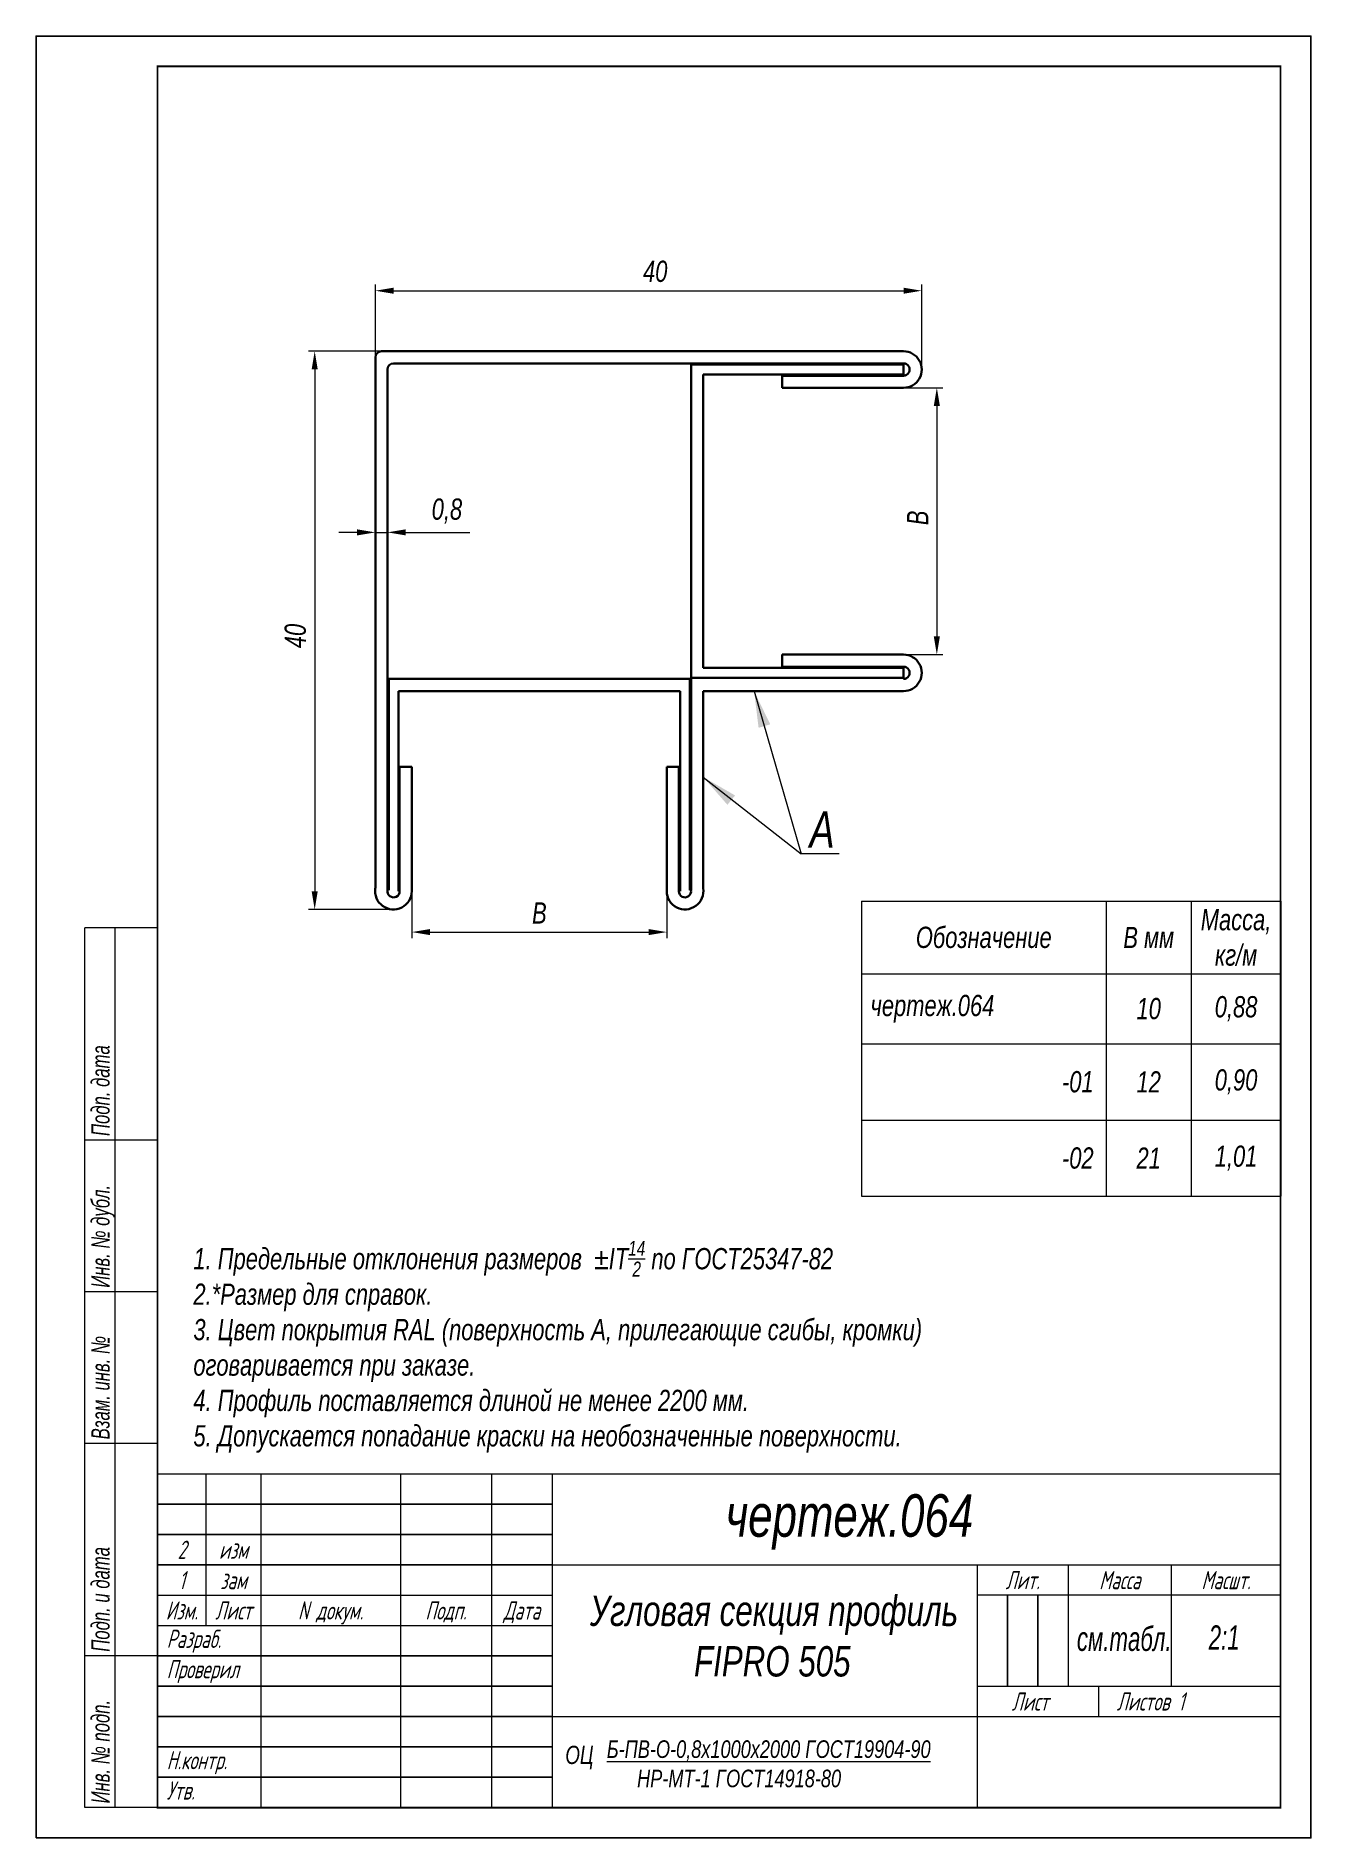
# Model space of a CAD drawing. Header units: millimetres. Extents: x 14 to 38534, y 5 to 92303.
# Drawn here: x 38324.2 to 38534.2, y 92006 to 92303 of the extents above; entities that cross this region are included whole.
import ezdxf
from ezdxf.enums import TextEntityAlignment as Align

# ---------------------------------------------------------------- set-up
doc = ezdxf.new("R2010")
doc.units = ezdxf.units.MM
doc.layers.get('0').update_dxf_attribs({"lineweight": 18})
doc.layers.add('Layer_02', color=10, linetype='Continuous', lineweight=30)
doc.layers.add('Layer_03', color=110, linetype='Continuous', lineweight=13)
doc.layers.add('Layer_04', color=7, linetype='Continuous')
doc.layers.add('Layer_05', color=7, linetype='Continuous')
doc.styles.add('Style_01', font='ARIALNI.TTF', dxfattribs={"width": 0.9})
doc.styles.add('Style_02', font='ARIALNI.TTF', dxfattribs={"width": 0.8})
doc.styles.add('Style_03', font='ARIALNI.TTF', dxfattribs={"width": 0.9, "height": 3.5})
doc.styles.add('Style_04', font='ARIALNI.TTF', dxfattribs={"width": 0.9, "height": 6})
doc.styles.add('Style_05', font='isocpeur.ttf')
doc.dimstyles.new('DimStyle_01', dxfattribs={"dimtxt": 6, "dimasz": 5.5, "dimexe": 1, "dimexo": 0.625, "dimgap": 1.4, "dimtad": 1, "dimdec": 0, "dimtxsty": 'Style_04', "dimcen": 0.1, "dimclrd": 256, "dimclre": 256, "dimclrt": 256, "dimazin": 3, "dimtfac": 1, "dimtdec": 0, "dimtmove": 0, "dimatfit": 3, "dimlwd": 13, "dimlwe": 13})

msp = doc.modelspace()

# ---------------------------------------------------------------- texts
at = {"ltscale": 5, "style": 'Style_02', "width": 0.8}
for s, p in [('Подп. дата', (38337.19, 92121.66)), ('Инв. № дубл.', (38337.19, 92096.66)), ('Взам. инв. №', (38337.19, 92071.66)), ('Подп. и дата', (38337.19, 92036.66)), ('Инв. № подп.', (38337.19, 92011.66))]:
    msp.add_text(s, height=3, rotation=90, dxfattribs=at).set_placement(p, align=Align.BOTTOM_LEFT)
at = {"color": 7, "style": 'Style_03', "width": 0.9}
for s, height, p in [('чертеж.064', 7, (38437.76, 92055.61)), ('ОЦ', 3, (38411.36, 92018.15, 0))]:
    msp.add_text(s, height=height, dxfattribs=at).set_placement(p)
at = {"style": 'Style_05', "oblique": 15, "width": 0.66666}
for s, p in [('2', (38348.19, 92053.46)), ('изм', (38356.69, 92053.46)), ('1', (38348.19, 92048.46)), ('зам', (38356.69, 92048.46)), ('Лит.', (38486.69, 92048.46)), ('Масса', (38502.69, 92048.46)), ('Масшт.', (38520.19, 92048.46)), ('Изм.', (38348.19, 92043.46)), ('Лист', (38356.69, 92043.46)), ('N докум.', (38372.69, 92043.46)), ('Подп.', (38391.69, 92043.46)), ('Дата', (38404.19, 92043.46))]:
    msp.add_text(s, height=3, dxfattribs=at).set_placement(p, align=Align.MIDDLE_CENTER)
at = {"lineweight": 0, "style": 'Style_01', "width": 0.8}
msp.add_text('см.табл.', height=4, dxfattribs=at).set_placement((38495.63, 92036.79))
msp.add_text('2:1', height=4, dxfattribs=at).set_placement((38517.35, 92039), align=Align.MIDDLE_LEFT)
at = {"style": 'Style_05', "oblique": 15, "width": 0.66666}
for s, p in [('Разраб.', (38345.7, 92037.28)), ('Проверил', (38345.7, 92032.28)), ('Н.контр.', (38345.7, 92017.28)), ('Утв.', (38345.7, 92012.28))]:
    msp.add_text(s, height=3, dxfattribs=at).set_placement(p)
for s, p in [('Лист', (38484.9, 92028.44)), ('Листов', (38502.19, 92028.46)), ('1', (38512.31, 92028.46))]:
    msp.add_text(s, height=3, dxfattribs=at).set_placement(p, align=Align.MIDDLE_LEFT)
at = {"color": 7, "insert": (38344.08, 92104.38), "char_height": 3.5, "attachment_point": 1, "style": 'Style_03'}
msp.add_mtext_dynamic_manual_height_columns('\\A1;      1. Предельные отклонения размеров  %%PIT{\\H0.7x;\\S14/2;} по ГОСТ25347-82\\P      2.{\\C256;*}Размер для справок.\\P      3. Цвет покрытия RAL (поверхность А, прилегающие сгибы, кромки) \\P      оговаривается при заказе.\\P      4. Профиль поставляется длиной не менее 2200 мм.\\P{\\C256;      5. Допускается попадание краски на необозначенные поверхности.}', width=177.5144, gutter_width=70, heights=[39.38], dxfattribs=at)
at = {"color": 7, "insert": (38413.18, 92045.91), "char_height": 5, "width": 64.3878, "attachment_point": 1, "style": 'Style_03'}
msp.add_mtext('\\pi2.2517,t227.25,242.25;Угловая секция профиль \\P\\pi19.383,t244.38,259.38;FIPRO 505', dxfattribs=at)
at = {"color": 3, "ltscale": 2, "insert": (38418.2, 92022.05, 0), "char_height": 2.9, "width": 59.7044, "attachment_point": 1, "style": 'Style_03'}
msp.add_mtext('{\\L\\C0;Б-ПВ-О-0,8х1000х2000 ГОСТ19904-90\\P\\l      HP-MT-1 ГОСТ14918-80}', dxfattribs=at)
at = {"layer": 'Layer_03', "style": 'Style_04', "width": 0.9}
msp.add_text('А', height=6, dxfattribs=at).set_placement((38451.59, 92169.17))

# ---------------------------------------------------------------- blocks, each defined once
blk = doc.blocks.new('A$C270D7DBD')
blk.add_line((12, 0), (0, 0))
blk = doc.blocks.new('*D2')
at = {"layer": 'Defpoints', "color": 0, "transparency": 16777216}
for p in [(38381.07, 92251), (38370.08, 92159), (38383.05, 92159)]:
    blk.add_point(p, dxfattribs=at)
at = {"layer": 'Layer_03', "lineweight": 13, "transparency": 16777216}
for p, q in [((38381, 92251), (38369.08, 92251)), ((38370.08, 92248), (38370.08, 92162)), ((38382.98, 92159), (38369.08, 92159))]:
    blk.add_line(p, q, dxfattribs=at)
at = {"layer": 'Layer_03', "transparency": 16777216}
for points in [[(38369.58, 92248), (38370.58, 92248), (38370.08, 92251)], [(38369.58, 92162), (38370.58, 92162), (38370.08, 92159)]]:
    blk.add_solid(points, dxfattribs=at)
at = {"layer": 'Layer_03', "transparency": 16777216, "insert": (38366.9, 92204.07), "char_height": 3.5, "attachment_point": 5, "rotation": 90, "style": 'Style_03'}
blk.add_mtext('\\A1;40', dxfattribs=at)
blk = doc.blocks.new('*D3')
at = {"layer": 'Defpoints', "color": 0, "transparency": 16777216}
for p in [(38467.07, 92244.98), (38467.06, 92201.01), (38472.56, 92201.01)]:
    blk.add_point(p, dxfattribs=at)
at = {"layer": 'Layer_03', "lineweight": 13, "transparency": 16777216}
for p, q in [((38467.13, 92244.98), (38473.56, 92244.98)), ((38472.56, 92241.98), (38472.56, 92204.01)), ((38467.12, 92201.01), (38473.56, 92201.01))]:
    blk.add_line(p, q, dxfattribs=at)
at = {"layer": 'Layer_03', "transparency": 16777216}
for points in [[(38472.06, 92241.98), (38473.06, 92241.98), (38472.56, 92244.98)], [(38472.06, 92204.01), (38473.06, 92204.01), (38472.56, 92201.01)]]:
    blk.add_solid(points, dxfattribs=at)
at = {"layer": 'Layer_03', "transparency": 16777216, "insert": (38469.41, 92223.54), "char_height": 3.5, "attachment_point": 5, "rotation": 90, "style": 'Style_03'}
blk.add_mtext('\\A1;В', dxfattribs=at)
blk = doc.blocks.new('*D4')
at = {"layer": 'Defpoints', "color": 0, "transparency": 16777216}
for p in [(38386.07, 92162.02), (38428.07, 92162.02), (38428.07, 92155.27)]:
    blk.add_point(p, dxfattribs=at)
at = {"layer": 'Layer_03', "lineweight": 13, "transparency": 16777216}
for p, q in [((38386.07, 92161.95), (38386.07, 92154.27)), ((38428.07, 92161.95), (38428.07, 92154.27)), ((38389.07, 92155.27), (38425.07, 92155.27))]:
    blk.add_line(p, q, dxfattribs=at)
at = {"layer": 'Layer_03', "transparency": 16777216}
for points in [[(38389.07, 92155.77), (38389.07, 92154.77), (38386.07, 92155.27)], [(38425.07, 92155.77), (38425.07, 92154.77), (38428.07, 92155.27)]]:
    blk.add_solid(points, dxfattribs=at)
at = {"layer": 'Layer_03', "transparency": 16777216, "insert": (38407.09, 92158.42), "char_height": 3.5, "attachment_point": 5, "style": 'Style_03'}
blk.add_mtext('\\A1;В', dxfattribs=at)
blk = doc.blocks.new('*D5')
at = {"layer": 'Defpoints', "color": 0, "transparency": 16777216}
for p in [(38380.07, 92221.15), (38382.07, 92221.15), (38382.07, 92221.15)]:
    blk.add_point(p, dxfattribs=at)
at = {"layer": 'Layer_03', "lineweight": 13, "transparency": 16777216}
for p, q in [((38380.07, 92221.22), (38380.07, 92222.15)), ((38382.07, 92221.22), (38382.07, 92222.15)), ((38377.07, 92221.15), (38374.07, 92221.15)), ((38385.07, 92221.15), (38395.65, 92221.15))]:
    blk.add_line(p, q, dxfattribs=at)
at = {"layer": 'Layer_03', "transparency": 16777216}
for points in [[(38377.07, 92221.65), (38377.07, 92220.65), (38380.07, 92221.15)], [(38385.07, 92221.65), (38385.07, 92220.65), (38382.07, 92221.15)]]:
    blk.add_solid(points, dxfattribs=at)
at = {"layer": 'Layer_03', "transparency": 16777216, "insert": (38391.86, 92224.66), "char_height": 3.5, "attachment_point": 5, "style": 'Style_03'}
blk.add_mtext('\\A1;0,8', dxfattribs=at)
blk = doc.blocks.new('*D6')
at = {"layer": 'Defpoints', "color": 0, "transparency": 16777216}
for p in [(38470.08, 92260.98), (38380.07, 92250), (38470.08, 92247.99)]:
    blk.add_point(p, dxfattribs=at)
at = {"layer": 'Layer_03', "lineweight": 13, "transparency": 16777216}
for p, q in [((38380.07, 92250.06), (38380.07, 92261.98)), ((38383.07, 92260.98), (38467.08, 92260.98)), ((38470.08, 92248.05), (38470.08, 92261.98))]:
    blk.add_line(p, q, dxfattribs=at)
at = {"layer": 'Layer_03', "transparency": 16777216}
for points in [[(38383.07, 92261.48), (38383.07, 92260.48), (38380.07, 92260.98)], [(38467.08, 92261.48), (38467.08, 92260.48), (38470.08, 92260.98)]]:
    blk.add_solid(points, dxfattribs=at)
at = {"layer": 'Layer_03', "transparency": 16777216, "insert": (38426.17, 92264.16), "char_height": 3.5, "attachment_point": 5, "style": 'Style_03'}
blk.add_mtext('\\A1;40', dxfattribs=at)
blk = doc.blocks.new('*T1')
at = {"color": 0, "linetype": 'ByBlock', "lineweight": -2}
for p, q in [((0, 0), (69.09, 0)), ((0, 0), (0, -11.94)), ((40.31, 0), (40.31, -11.94)), ((54.33, 0), (54.33, -11.94)), ((69.09, 0), (69.09, -11.94)), ((0, -11.94), (69.09, -11.94)), ((0, -11.94), (0, -48.63)), ((40.31, -11.94), (40.31, -48.63)), ((54.33, -11.94), (54.33, -48.63)), ((69.09, -11.94), (69.09, -48.63)), ((0, -23.48), (69.09, -23.48)), ((0, -36.06), (69.09, -36.06)), ((0, -48.63), (69.09, -48.63))]:
    blk.add_line(p, q, dxfattribs=at)
at = {"color": 0, "style": 'Style_03'}
for s, insert, char_height, width, attachment_point in [('Масса, кг/м', (61.71, -5.97), 3.5, 13.2617, 5), ('Обозначение', (20.15, -5.97), 3.5, 38.8072, 5), ('В мм', (47.32, -5.97), 3.5, 12.5228, 5), ('чертеж.064', (1.5, -17.71), 3.5, 37.3072, 4), ('10', (47.32, -17.71), 3.5, 8.0228, 5), ('0,88', (61.71, -17.71), 3.5, 8.7617, 5), ('                   {\\H0.77778x;       -01 }                       {\\H0.77778x;                     }', (1.5, -29.77), 4.5, 37.3072, 4), ('12', (47.32, -29.77), 3.5, 8.0228, 5), ('0,90', (61.71, -29.77), 3.5, 8.7617, 5), ('                   {\\H0.77778x;       -02 }                       {\\H0.77778x;                     }', (1.5, -42.34), 4.5, 37.3072, 4), ('21', (47.32, -42.34), 3.5, 8.0228, 5), ('1,01', (61.71, -42.34), 3.5, 8.7617, 5)]:
    blk.add_mtext(s, dxfattribs=dict(at, insert=insert, char_height=char_height, width=width, attachment_point=attachment_point))

# ---------------------------------------------------------------- dimensions: what is measured, and where the dimension line sits
at = {"layer": 'Layer_03'}
for base, p1, p2, text, picture, middle in [((38470.08, 92260.98), (38380.07, 92250), (38470.08, 92247.99), '40', '*D6', (38426.17, 92260.98)), ((38428.07, 92155.27), (38386.07, 92162.02), (38428.07, 92162.02), 'В', '*D4', (38407.09, 92155.27))]:
    dim = msp.add_linear_dim(base=base, p1=p1, p2=p2, text=text, dimstyle='DimStyle_01', override={"dimasz": 3}, dxfattribs=at)
    dim.commit()
    dim.dimension.update_dxf_attribs({"geometry": picture, "text_midpoint": middle, "dimtype": 160})
for base, p1, p2, text, picture, middle in [((38370.08, 92159), (38381.07, 92251), (38383.05, 92159), '40', '*D2', (38370.08, 92204.07)), ((38472.56, 92201.01), (38467.07, 92244.98), (38467.06, 92201.01), 'В', '*D3', (38472.56, 92223.54))]:
    dim = msp.add_linear_dim(base=base, p1=p1, p2=p2, angle=90, text=text, dimstyle='DimStyle_01', override={"dimasz": 3}, dxfattribs=at)
    dim.commit()
    dim.dimension.update_dxf_attribs({"geometry": picture, "text_midpoint": middle, "dimtype": 160})
dim = msp.add_linear_dim(base=(38382.07, 92221.15), p1=(38380.07, 92221.15), p2=(38382.07, 92221.15), text='0,8', dimstyle='DimStyle_01', override={"dimasz": 3}, dxfattribs=at)
dim.commit()
dim.dimension.update_dxf_attribs({"geometry": '*D5', "text_midpoint": (38391.86, 92224.66)})

# ---------------------------------------------------------------- linework, layer by layer
at = {"color": 3}
for p, q in [((38332.19, 92010.96), (38332.19, 92155.96)), ((38344.19, 92155.96), (38332.19, 92155.96)), ((38337.19, 92010.96), (38337.19, 92155.96)), ((38344.19, 92120.96), (38332.19, 92120.96)), ((38344.19, 92095.96), (38332.19, 92095.96)), ((38344.19, 92065.96), (38529.19, 92065.96)), ((38344.19, 92010.96), (38344.19, 92065.96)), ((38352.19, 92040.96), (38352.19, 92065.96)), ((38361.19, 92065.96), (38361.19, 92010.96)), ((38384.19, 92065.96), (38384.19, 92010.96)), ((38399.19, 92065.96), (38399.19, 92010.96)), ((38409.19, 92065.96), (38409.19, 92010.96)), ((38409.19, 92050.96), (38529.19, 92050.96)), ((38479.19, 92050.96), (38479.19, 92010.96)), ((38494.19, 92050.96), (38494.19, 92030.96)), ((38511.19, 92030.96), (38511.19, 92050.96)), ((38344.19, 92045.96), (38409.19, 92045.96)), ((38529.19, 92045.96), (38479.19, 92045.96)), ((38344.19, 92040.96), (38409.19, 92040.96)), ((38344.19, 92035.96), (38332.19, 92035.96)), ((38479.19, 92030.96), (38529.19, 92030.96)), ((38499.19, 92030.96), (38499.19, 92025.96)), ((38409.19, 92025.96), (38529.19, 92025.96)), ((38344.19, 92010.96), (38332.19, 92010.96))]:
    msp.add_line(p, q, dxfattribs=at)
at = {"layer": 'Layer_02'}
for p, q in [((38380.07, 92162.49), (38380.07, 92250)), ((38467.06, 92251), (38381.07, 92251)), ((38467.06, 92249), (38383.07, 92249)), ((38432.07, 92162.18), (38432.07, 92249)), ((38467.06, 92248.8), (38432.07, 92248.8)), ((38432.07, 92197.19), (38432.07, 92248.8)), ((38467.07, 92246.98), (38467.06, 92248.8)), ((38382.07, 92162.18), (38382.07, 92248)), ((38467.06, 92247.18), (38434.07, 92247.18)), ((38434.07, 92198.81), (38434.07, 92247.18)), ((38467.06, 92246.98), (38447.06, 92246.98)), ((38447.06, 92246.98), (38447.06, 92244.98)), ((38467.06, 92244.98), (38447.06, 92244.98)), ((38467.06, 92201.01), (38447.06, 92201.01)), ((38447.06, 92199.01), (38447.06, 92201.01)), ((38467.06, 92198.81), (38434.07, 92198.81)), ((38467.06, 92199.01), (38447.06, 92199.01)), ((38467.06, 92198.81), (38467.06, 92197.19)), ((38382.27, 92162.18), (38382.27, 92196.99)), ((38431.87, 92196.99), (38382.27, 92196.99)), ((38383.87, 92162.02), (38383.87, 92194.99)), ((38383.87, 92194.99), (38430.27, 92194.99)), ((38430.27, 92162.02), (38430.27, 92194.99)), ((38431.87, 92162.18), (38431.87, 92196.99)), ((38467.06, 92197.19), (38432.07, 92197.19)), ((38467.06, 92194.99), (38434.07, 92194.99)), ((38434.07, 92162.49), (38434.07, 92194.99)), ((38384.07, 92162.02), (38384.07, 92182.49)), ((38386.07, 92182.49), (38384.07, 92182.49)), ((38386.07, 92162.02), (38386.07, 92182.49)), ((38428.07, 92162.02), (38428.07, 92182.49)), ((38428.07, 92182.49), (38430.07, 92182.49)), ((38430.07, 92162.02), (38430.07, 92182.49))]:
    msp.add_line(p, q, dxfattribs=at)
for centre, radius, start, end in [((38381.07, 92250), 1, 90, 180), ((38383.07, 92248), 1, 90, 180), ((38467.07, 92247.99), 3.01, 269.8293, 90.1707), ((38467.07, 92247.99), 1.01, 269.4912, 90.5088), ((38467.07, 92198), 3.01, 269.8293, 90.1707), ((38467.07, 92198), 1.01, 269.4912, 90.5088), ((38383.05, 92162.02), 3.02, 170.9726, 0), ((38383.06, 92162), 1.01, 170.164, 0.6972), ((38431.08, 92162.02), 3.02, 180, 9.0274), ((38431.07, 92162), 1.01, 179.3028, 9.836)]:
    msp.add_arc(centre, radius, start, end, dxfattribs=at)
at = {"layer": 'Layer_03'}
for p, q in [((38380.07, 92221.15), (38382.07, 92221.15)), ((38442.46, 92194.98), (38450.24, 92168.16)), ((38434.07, 92180.83), (38450.24, 92168.16)), ((38456.48, 92168.16), (38450.24, 92168.16))]:
    msp.add_line(p, q, dxfattribs=at)
for points in [[(38443.2, 92188.94), (38445.12, 92189.51), (38442.46, 92194.98)], [(38438.06, 92176.25), (38439.33, 92177.79), (38434.07, 92180.83)]]:
    msp.add_solid(points, dxfattribs=at)
at = {"layer": 'Layer_04'}
msp.add_lwpolyline([(38324.18, 92005.96), (38534.18, 92005.96), (38534.18, 92302.96), (38324.18, 92302.96)], close=True, dxfattribs=at)
at = {"layer": 'Layer_04', "const_width": 0.3}
msp.add_lwpolyline([(38344.18, 92010.96), (38529.18, 92010.96), (38529.18, 92297.96), (38344.18, 92297.96)], close=True, dxfattribs=at)
at = {"layer": 'Layer_05', "color": 3}
for p, q in [((38344.19, 92010.96), (38344.19, 92065.96)), ((38344.05, 92010.96), (38529.18, 92010.96))]:
    msp.add_line(p, q, dxfattribs=at)
at = {"layer": 'Layer_05', "color": 8}
for p, q in [((38344.19, 92060.96), (38409.19, 92060.96)), ((38344.19, 92055.96), (38409.19, 92055.96)), ((38344.19, 92050.96), (38409.19, 92050.96)), ((38344.19, 92045.96), (38344.19, 92045.96)), ((38344.19, 92045.96), (38344.19, 92045.96)), ((38484.19, 92045.96), (38484.19, 92030.96)), ((38489.19, 92030.96), (38489.19, 92045.96)), ((38344.19, 92035.96), (38409.19, 92035.96)), ((38344.19, 92030.96), (38409.19, 92030.96)), ((38344.19, 92025.96), (38409.19, 92025.96)), ((38344.19, 92020.96), (38409.19, 92020.96)), ((38344.19, 92015.96), (38409.19, 92015.96))]:
    msp.add_line(p, q, dxfattribs=at)

# ---------------------------------------------------------------- block references
msp.add_blockref('*T1', (38460.14, 92160.35))
at = {"color": 3}
msp.add_blockref('A$C270D7DBD', (38332.19, 92070.96), dxfattribs=at)

msp.set_redraw_order([(e.dxf.handle, doc.entitydb.next_handle()) for e in msp.query("TEXT MTEXT ATTDEF DIMENSION ARC_DIMENSION")])  # texts and dimensions are drawn at this point

doc.saveas('drawing.dxf')
